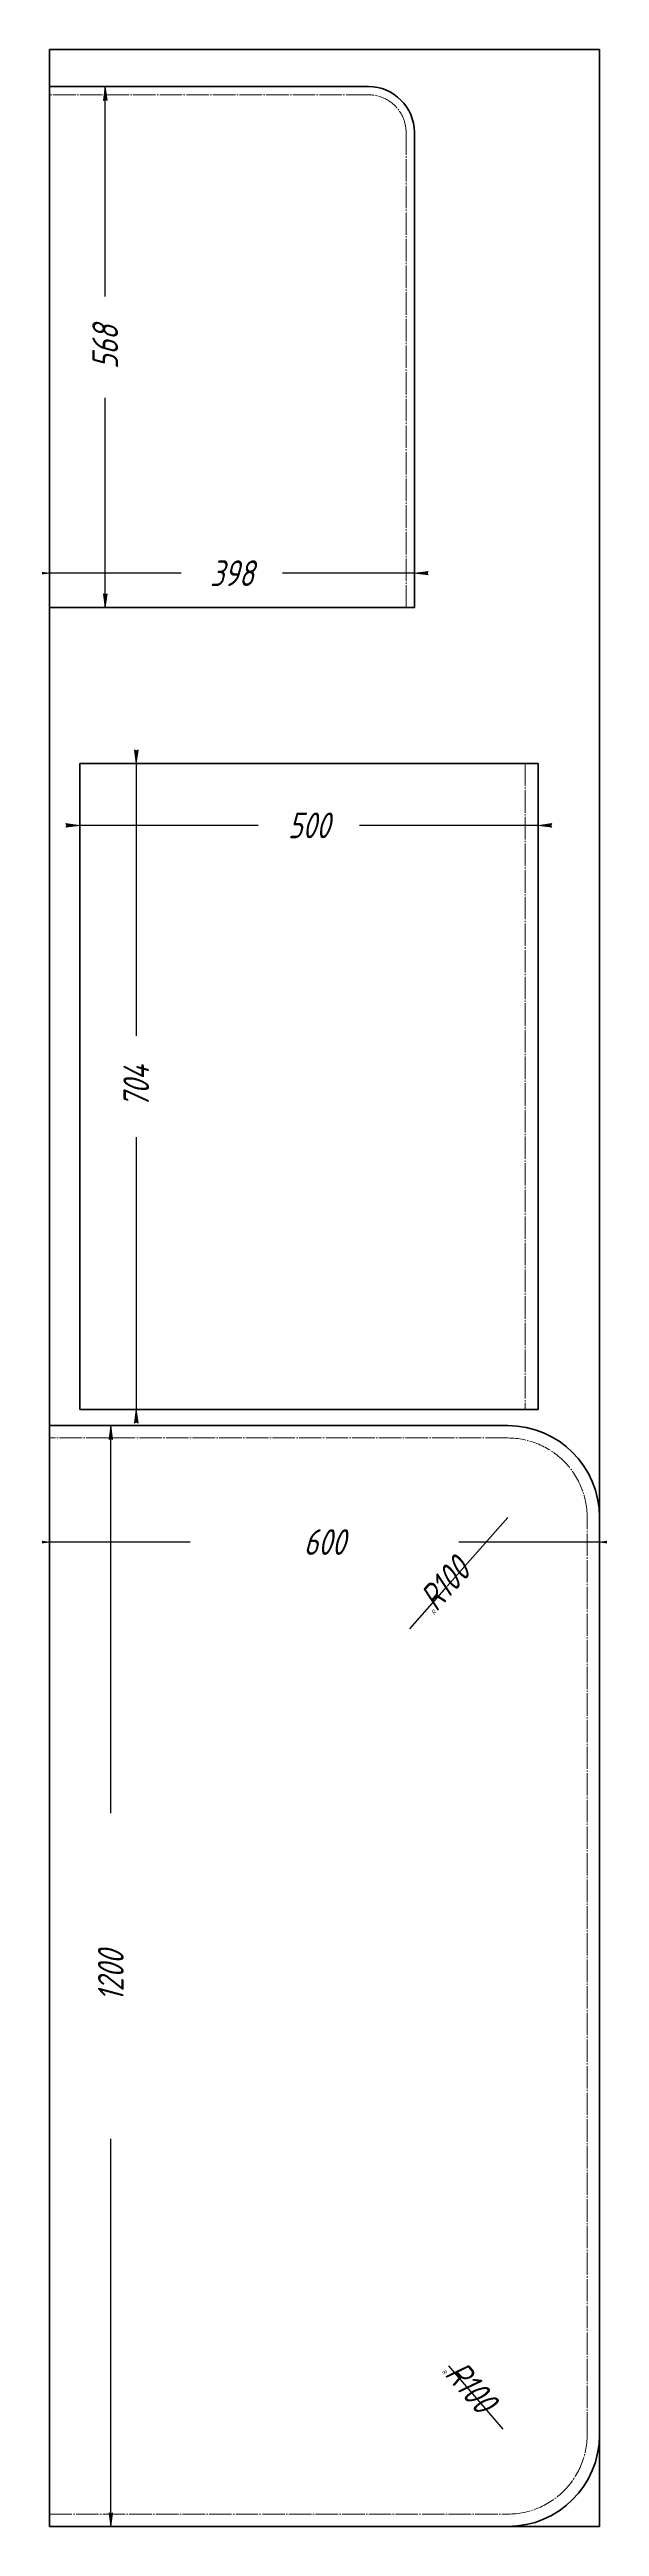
# Model space of a CAD drawing. Header units: millimetres. Extents: x -196 to 3476, y -2003 to 707.
# Drawn here: x -196 to 404, y -1993 to 707 of the extents above; entities that cross this region are included whole.
import ezdxf

# ---------------------------------------------------------------- set-up
doc = ezdxf.new("R2010")
doc.units = ezdxf.units.MM
for name, pattern in [('K5LT_AXLED', [29.02777862548828, 24.52777862548828, -1.5, 1.5, -1.5]), ('K5LT_BASIC', [0]), ('K5LT_THIN', [0])]:
    doc.linetypes.add(name, pattern=pattern)
doc.layers.add('Системный слой', color=7, linetype='Continuous')
doc.styles.add('KDIMTEXTSTYLE', font='GOST_AU.SHX', dxfattribs={"width": 0.96, "oblique": 15, "height": 5})
doc.dimstyles.new('KDIMSTYLE (1.00)', dxfattribs={"dimtxt": 5, "dimasz": 1, "dimexe": 2, "dimexo": 0, "dimgap": 1, "dimtad": 1, "dimtxsty": 'KDIMTEXTSTYLE', "dimsah": 1, "dimcen": 0, "dimdle": 1, "dimadec": 0, "dimazin": 0, "dimtfac": 0.667, "dimtmove": 0, "dimatfit": 3, "dimfxl": 1, "dimtvp": 1, "dimtolj": 1, "dimtzin": 0, "dimarcsym": 0})

# ---------------------------------------------------------------- blocks, each defined once
blk = doc.blocks.new('U0')
at = {"layer": 'Системный слой', "color": 150, "linetype": 'K5LT_BASIC', "lineweight": 60, "true_color": 0x0080ff}
for p, q in [((-196.4107346789438, -1992.599695847425), (-196.4107346789433, 707.4003041525755)), ((-196.4107346789433, 707.4003041525755), (403.5892653210567, 707.4003041525755)), ((403.5892653210567, 707.4003041525755), (403.5892653210562, -1992.599695847425)), ((403.5892653210562, -1992.599695847425), (-196.4107346789438, -1992.599695847425))]:
    blk.add_line(p, q, dxfattribs=at)
blk = doc.blocks.new('KDIMARROW_01')
at = {"layer": 'Системный слой'}
blk.add_hatch(color=0, dxfattribs=at).paths.add_polyline_path([(0, 0), (-15, 1.974787473678591), (-13.5, 1.7e-15), (-15, -1.974787473678587)])
at = {"layer": 'Системный слой', "color": 0, "linetype": 'K5LT_THIN', "lineweight": 18}
for p, q in [((-13.5, 1.7e-15), (-15, 1.974787473678591)), ((-15, 1.974787473678591), (0, 0)), ((0, 0), (-15, -1.974787473678587)), ((-15, -1.974787473678587), (-13.5, 1.7e-15)), ((0, 0), (-1, 0))]:
    blk.add_line(p, q, dxfattribs=at)

msp = doc.modelspace()

# ---------------------------------------------------------------- linework, layer by layer
at = {"layer": 'Системный слой', "color": 150, "linetype": 'K5LT_BASIC', "lineweight": 60, "true_color": 0x0080ff}
for p, q in [((151.5892653210565, 667.0210219353546), (-196.4107346789435, 667.0210219353546)), ((-196.4107346789435, 667.0210219353546), (-196.4107346789434, 99.02102193535416)), ((201.5892653210566, 99.02102193535416), (201.5892653210565, 617.0210219353546)), ((-196.4107346789434, 99.02102193535416), (201.5892653210566, 99.02102193535416)), ((-163.4887901398324, -71.04219957141481), (336.5112098601676, -71.04219957141478)), ((-163.4887901398323, -775.0421995714148), (-163.4887901398324, -71.04219957141481)), ((336.5112098601676, -71.04219957141478), (336.5112098601677, -775.0421995714148)), ((336.5112098601677, -775.0421995714148), (-163.4887901398323, -775.0421995714148)), ((-196.4107346789437, -792.5996958474245), (-196.4107346789438, -1992.599695847425)), ((303.5892653210563, -792.5996958474245), (-196.4107346789437, -792.5996958474245)), ((403.5892653210561, -1892.599695847425), (403.5892653210563, -892.5996958474245)), ((-196.4107346789438, -1992.599695847425), (303.5892653210561, -1992.599695847425))]:
    msp.add_line(p, q, dxfattribs=at)
at = {"layer": 'Системный слой', "color": 30, "linetype": 'K5LT_AXLED', "lineweight": 18, "true_color": 0xff8000}
for p, q in [((151.5892653210565, 658.0210219353546), (-196.4107346789435, 658.0210219353546)), ((192.5892653210566, 99.02102193535416), (192.5892653210565, 617.0210219353546)), ((322.5112098601676, -71.04219957141478), (322.5112098601677, -775.0421995714148)), ((303.5892653210563, -806.0996958474245), (-196.4107346789437, -806.0996958474245)), ((390.0892653210561, -1892.599695847425), (390.0892653210563, -892.5996958474245)), ((-196.4107346789438, -1979.099695847425), (303.5892653210561, -1979.099695847425))]:
    msp.add_line(p, q, dxfattribs=at)
at = {"layer": 'Системный слой', "color": 150, "linetype": 'K5LT_BASIC', "lineweight": 60, "true_color": 0x0080ff}
for centre, radius, start, end in [((151.5892653210565, 617.0210219353546), 50.00000000000001, 0, 90), ((303.5892653210563, -892.5996958474245), 100, 0, 90), ((303.5892653210562, -1892.599695847425), 100, 270, 0)]:
    msp.add_arc(centre, radius, start, end, dxfattribs=at)
at = {"layer": 'Системный слой', "color": 30, "linetype": 'K5LT_AXLED', "lineweight": 18, "true_color": 0xff8000}
for centre, radius, start, end in [((151.5892653210565, 617.0210219353546), 41.00000000000001, 0, 90), ((303.5892653210563, -892.5996958474245), 86.5, 0, 90), ((303.5892653210562, -1892.599695847425), 86.5, 270, 0)]:
    msp.add_arc(centre, radius, start, end, dxfattribs=at)

# ---------------------------------------------------------------- block references
at = {"layer": 'Системный слой'}
msp.add_blockref('U0', (0, 0), dxfattribs=at)

# ---------------------------------------------------------------- dimensions: what is measured, and where the dimension line sits
at = {"layer": 'Системный слой', "color": 7}
for base, p1, p2, location, override in [((-135.6269063573325, 667.0210219353546), (-196.4107346789434, 99.02102193535416), (-196.4107346789435, 667.0210219353546), (-135.6269063573325, 383.0210219353544), {"dimexo": 0, "dimpost": '\\H28.0;\\W0.965;\\Q15;<>', "dimblk1": 'KDIMARROW_01', "dimblk2": 'KDIMARROW_01', "dimse1": 0, "dimse2": 0, "dimclrt": 7, "dimtolj": 1}), ((-101.7326227030536, -775.0421995714148), (-163.4887901398324, -71.04219957141481), (-163.4887901398323, -775.0421995714148), (-101.7326227030537, -423.0421995714148), {"dimexo": 0, "dimpost": '\\H28.0;\\W0.965;\\Q15;<>', "dimblk1": 'KDIMARROW_01', "dimblk2": 'KDIMARROW_01', "dimse1": 0, "dimse2": 0, "dimclrt": 7, "dimtolj": 1}), ((-129.4981544938729, -792.5996958474245), (-196.4107346789438, -1992.599695847425), (-196.4107346789437, -792.5996958474245), (-129.498154493873, -1392.599695847425), {"dimexo": 0, "dimpost": '\\H28.0;\\W0.965;\\Q15;\\Q15;\\H28.0;\\W0.965;\\Q15;<>\\H28.0;\\W0.965;\\Q15;\\Q15;', "dimblk1": 'KDIMARROW_01', "dimblk2": 'KDIMARROW_01', "dimse1": 0, "dimse2": 0, "dimclrt": 7, "dimtolj": 1})]:
    msp.add_linear_dim(base=base, p1=p1, p2=p2, angle=90, location=location, dimstyle='KDIMSTYLE (1.00)', override=override, dxfattribs=at).render()
for base, p1, p2, location in [((-196.4107346789434, 136.594427286771), (201.5892653210566, 99.02102193535416), (-196.4107346789434, 99.02102193535416), (2.589265321056587, 136.594427286771)), ((-163.4887901398324, -138.3140943242713), (336.5112098601676, -71.04219957141478), (-163.4887901398324, -71.04219957141481), (86.51120986016764, -138.3140943242713))]:
    msp.add_linear_dim(base=base, p1=p1, p2=p2, location=location, dimstyle='KDIMSTYLE (1.00)', override={"dimexo": 0, "dimpost": '\\H28.0;\\W0.965;\\Q15;<>', "dimblk1": 'KDIMARROW_01', "dimblk2": 'KDIMARROW_01', "dimse1": 0, "dimse2": 0, "dimclrt": 7, "dimtolj": 1}, dxfattribs=at).render()
msp.add_linear_dim(base=(-196.4107346789437, -919.5172883919715), p1=(403.5892653210563, -892.5996958474245), p2=(-196.4107346789437, -792.5996958474245), location=(103.5892653210563, -919.5172883919715), text='\\H28.0;\\W0.965;\\Q15;\\H28.0;\\W0.965;\\Q15;\\Q15;600\\Q15;\\H20.00;', dimstyle='KDIMSTYLE (1.00)', override={"dimexo": 0, "dimblk1": 'KDIMARROW_01', "dimblk2": 'KDIMARROW_01', "dimse1": 0, "dimse2": 0, "dimclrt": 7, "dimtolj": 1}, dxfattribs=at).render()
for center, radius, location in [((303.5892653210563, -892.5996958474245), 100, (236.0751997921288, -969.021692917737)), ((303.5892653210562, -1892.599695847425), 99.99999999999929, (259.4632303106741, -1841.159564227943))]:
    msp.add_radius_dim(center=center, radius=radius, location=location, dimstyle='KDIMSTYLE (1.00)', override={"dimpost": '\\H28.0;\\W0.965;\\Q15;R<>', "dimblk2": 'KDIMARROW_01', "dimclrt": 7, "dimtolj": 1}, dxfattribs=at).render()

doc.saveas('drawing.dxf')
